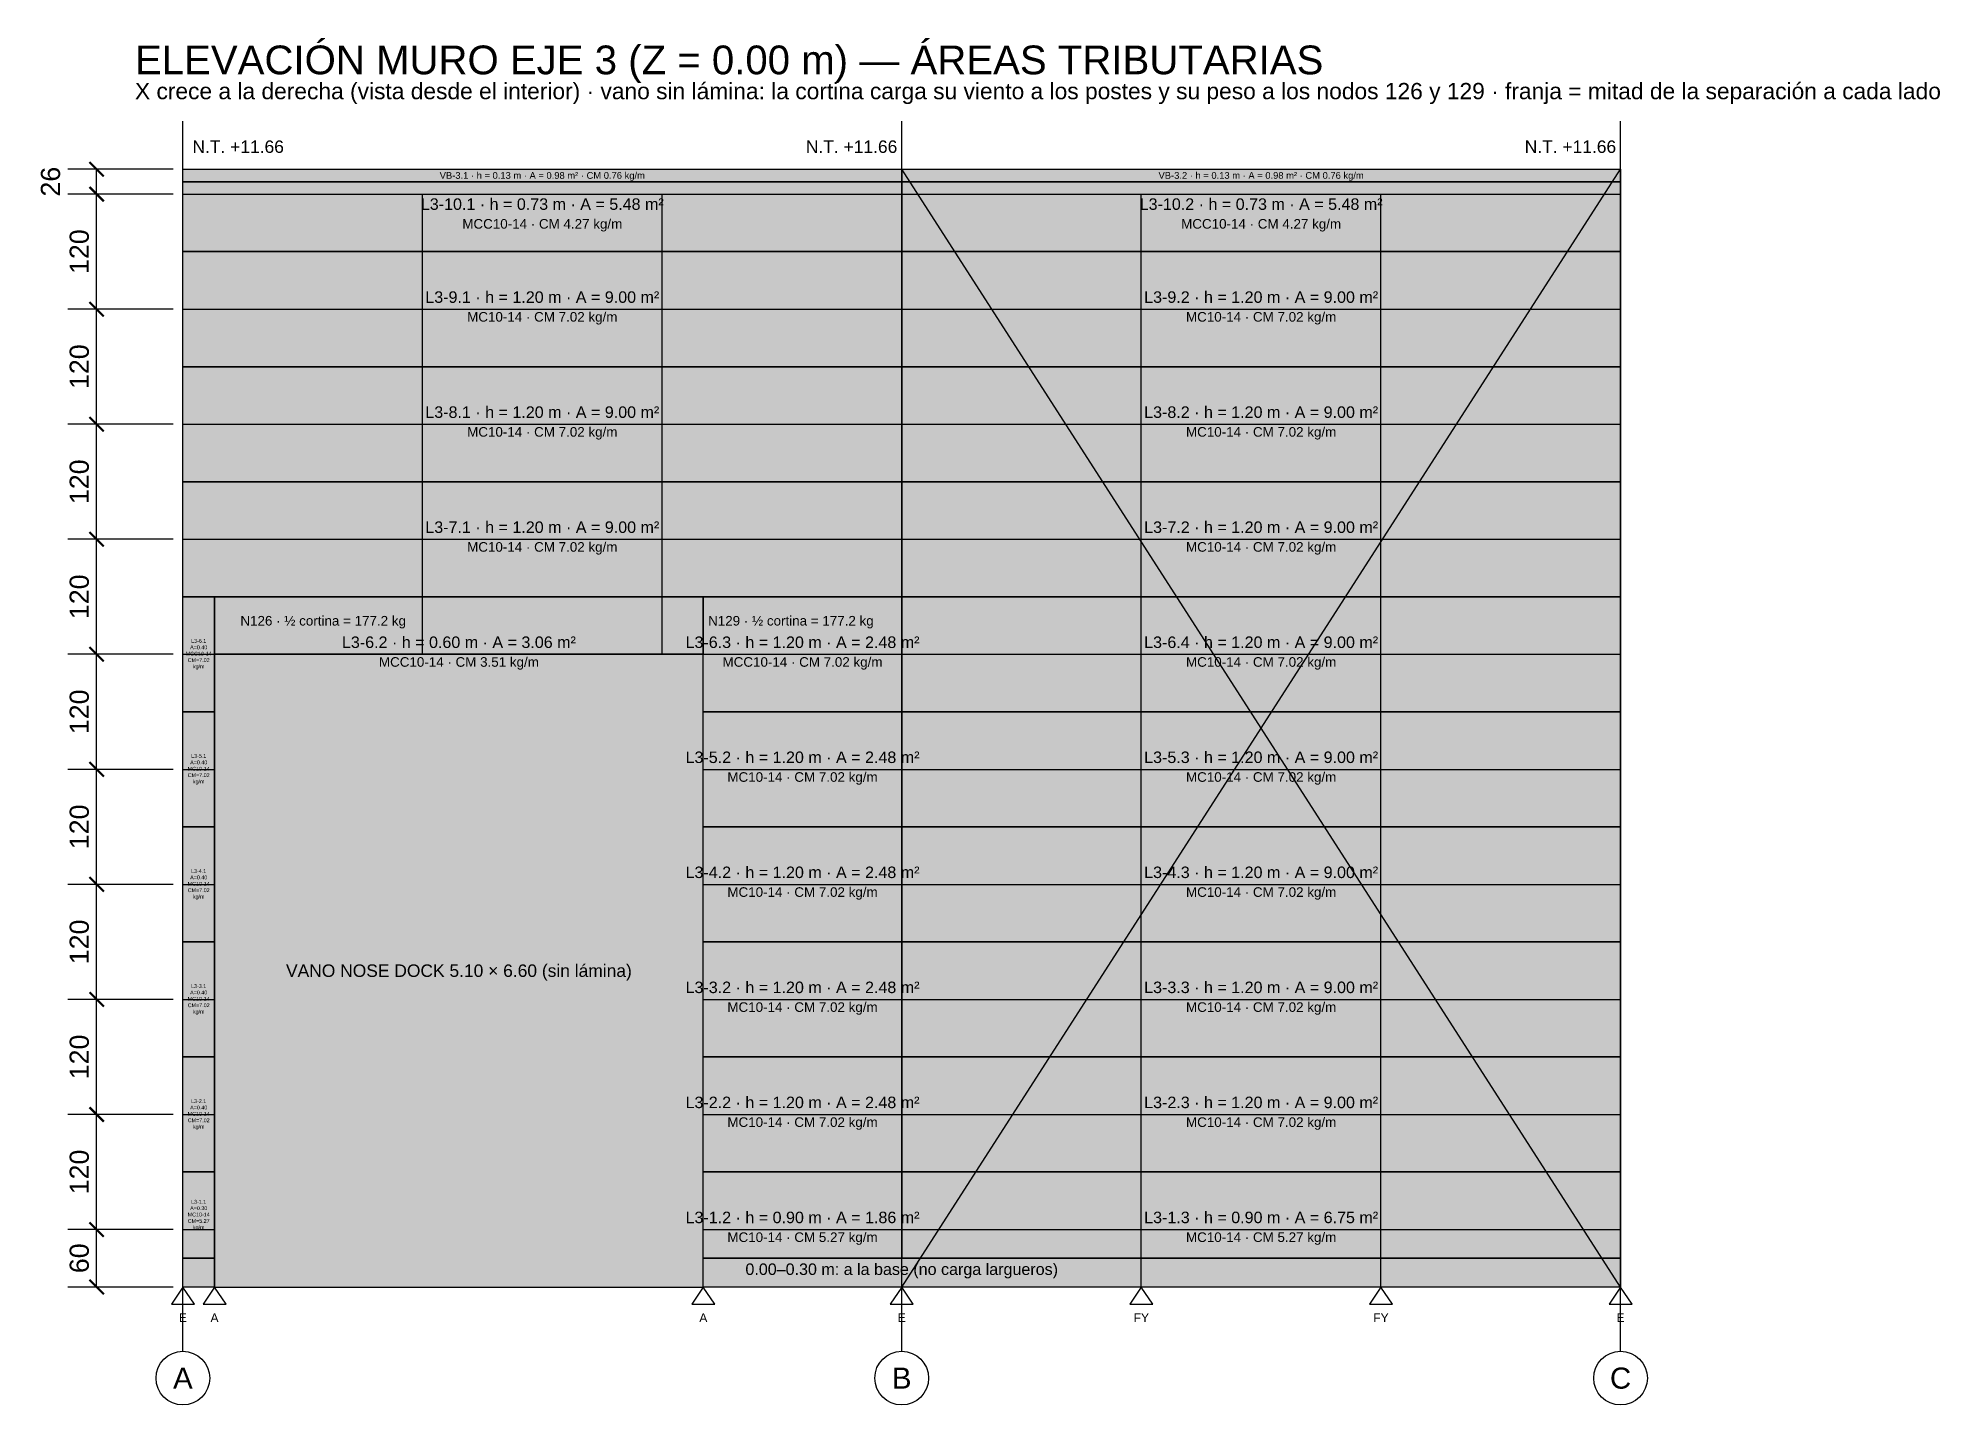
# Model space of a CAD drawing. Header units: metres. Extents: x -2.5 to 75.8, y -37.7 to 2.5.
# Drawn here: x -1.51 to 18.33, y -35.23 to -20.97 of the extents above; entities that cross this region are included whole.
import ezdxf
from ezdxf.enums import TextEntityAlignment as Align

# ---------------------------------------------------------------- set-up
doc = ezdxf.new("R2010")
doc.units = ezdxf.units.M
for name, color, linetype in [('APOYOS', 6, 'Continuous'), ('AT-MUROS', 130, 'Continuous'), ('AT-NO-CARGA', 9, 'Continuous'), ('AT-VIGAS', 30, 'Continuous'), ('COLUMNAS', 7, 'Continuous'), ('COTAS', 3, 'Continuous'), ('EJES', 8, 'Continuous'), ('JAMBAS', 6, 'Continuous'), ('MC10-14', 40, 'Continuous'), ('MCC10-14', 5, 'Continuous'), ('MCE6-14', 30, 'Continuous'), ('PIPS7', 8, 'Continuous'), ('TENSORES', 1, 'Continuous'), ('TEXTO', 7, 'Continuous'), ('TEXTO-AT', 250, 'Continuous'), ('TITULOS', 2, 'Continuous'), ('VANOS', 8, 'Continuous')]:
    doc.layers.add(name, color=color, linetype=linetype)
doc.styles.add('ARIAL', font='arial.ttf')
doc.dimstyles.new('AT-CM', dxfattribs={"dimtxt": 0.2, "dimasz": 0.15, "dimexe": 0.3, "dimexo": 0.1, "dimgap": 0.08, "dimtad": 1, "dimdec": 0, "dimlfac": 100, "dimtxsty": 'ARIAL', "dimblk": 'ARCHTICK', "dimcen": 2.5, "dimazin": 3, "dimtfac": 1, "dimtmove": 0, "dimatfit": 3})

msp = doc.modelspace()

# ---------------------------------------------------------------- texts
at = {"layer": 'APOYOS', "style": 'ARIAL'}
for s, p in [('E', (0, -34.32)), ('A', (0.33, -34.32)), ('A', (5.43, -34.32)), ('E', (7.5, -34.32)), ('FY', (10, -34.32)), ('FY', (12.5, -34.32)), ('E', (15, -34.32))]:
    msp.add_text(s, height=0.09, dxfattribs=at).set_placement(p, align=Align.MIDDLE_CENTER)
at = {"layer": 'EJES', "style": 'ARIAL'}
for s, p in [('A', (0, -34.95)), ('B', (7.5, -34.95)), ('C', (15, -34.95))]:
    msp.add_text(s, height=0.22, dxfattribs=at).set_placement(p, align=Align.MIDDLE_CENTER)
at = {"layer": 'TEXTO', "style": 'ARIAL'}
for p in [(0.1, -22.17), (6.5, -22.17), (14, -22.17)]:
    msp.add_text('N.T. +11.66', height=0.13, dxfattribs=at).set_placement(p)
at = {"layer": 'TEXTO-AT', "style": 'ARIAL'}
for s, height, p in [('VB-3.1 · h = 0.13 m · A = 0.98 m² · CM 0.76 kg/m', 0.07, (3.75, -22.405)), ('VB-3.2 · h = 0.13 m · A = 0.98 m² · CM 0.76 kg/m', 0.07, (11.25, -22.405)), ('VANO NOSE DOCK 5.10 × 6.60 (sin lámina)', 0.13, (2.88, -30.7))]:
    msp.add_text(s, height=height, dxfattribs=at).set_placement(p, align=Align.MIDDLE_CENTER)
for s, p in [('L3-10.1 · h = 0.73 m · A = 5.48 m²', (3.75, -22.8)), ('L3-10.2 · h = 0.73 m · A = 5.48 m²', (11.25, -22.8)), ('L3-9.1 · h = 1.20 m · A = 9.00 m²', (3.75, -23.77)), ('L3-9.2 · h = 1.20 m · A = 9.00 m²', (11.25, -23.77)), ('L3-8.1 · h = 1.20 m · A = 9.00 m²', (3.75, -24.97)), ('L3-8.2 · h = 1.20 m · A = 9.00 m²', (11.25, -24.97)), ('L3-7.1 · h = 1.20 m · A = 9.00 m²', (3.75, -26.17)), ('L3-7.2 · h = 1.20 m · A = 9.00 m²', (11.25, -26.17)), ('L3-6.2 · h = 0.60 m · A = 3.06 m²', (2.88, -27.37)), ('L3-6.3 · h = 1.20 m · A = 2.48 m²', (6.465, -27.37)), ('L3-6.4 · h = 1.20 m · A = 9.00 m²', (11.25, -27.37)), ('L3-5.2 · h = 1.20 m · A = 2.48 m²', (6.465, -28.57)), ('L3-5.3 · h = 1.20 m · A = 9.00 m²', (11.25, -28.57)), ('L3-4.2 · h = 1.20 m · A = 2.48 m²', (6.465, -29.77)), ('L3-4.3 · h = 1.20 m · A = 9.00 m²', (11.25, -29.77)), ('L3-3.2 · h = 1.20 m · A = 2.48 m²', (6.465, -30.97)), ('L3-3.3 · h = 1.20 m · A = 9.00 m²', (11.25, -30.97)), ('L3-2.2 · h = 1.20 m · A = 2.48 m²', (6.465, -32.17)), ('L3-2.3 · h = 1.20 m · A = 9.00 m²', (11.25, -32.17)), ('L3-1.2 · h = 0.90 m · A = 1.86 m²', (6.465, -33.37)), ('L3-1.3 · h = 0.90 m · A = 6.75 m²', (11.25, -33.37)), ('0.00–0.30 m: a la base (no carga largueros)', (7.5, -33.91))]:
    msp.add_text(s, height=0.12, dxfattribs=at).set_placement(p, align=Align.BOTTOM_CENTER)
for s, p in [('MCC10-14 · CM 4.27 kg/m', (3.75, -22.86)), ('MCC10-14 · CM 4.27 kg/m', (11.25, -22.86)), ('MC10-14 · CM 7.02 kg/m', (3.75, -23.83)), ('MC10-14 · CM 7.02 kg/m', (11.25, -23.83)), ('MC10-14 · CM 7.02 kg/m', (3.75, -25.03)), ('MC10-14 · CM 7.02 kg/m', (11.25, -25.03)), ('MC10-14 · CM 7.02 kg/m', (3.75, -26.23)), ('MC10-14 · CM 7.02 kg/m', (11.25, -26.23)), ('MCC10-14 · CM 3.51 kg/m', (2.88, -27.43)), ('MCC10-14 · CM 7.02 kg/m', (6.465, -27.43)), ('MC10-14 · CM 7.02 kg/m', (11.25, -27.43)), ('MC10-14 · CM 7.02 kg/m', (6.465, -28.63)), ('MC10-14 · CM 7.02 kg/m', (11.25, -28.63)), ('MC10-14 · CM 7.02 kg/m', (6.465, -29.83)), ('MC10-14 · CM 7.02 kg/m', (11.25, -29.83)), ('MC10-14 · CM 7.02 kg/m', (6.465, -31.03)), ('MC10-14 · CM 7.02 kg/m', (11.25, -31.03)), ('MC10-14 · CM 7.02 kg/m', (6.465, -32.23)), ('MC10-14 · CM 7.02 kg/m', (11.25, -32.23)), ('MC10-14 · CM 5.27 kg/m', (6.465, -33.43)), ('MC10-14 · CM 5.27 kg/m', (11.25, -33.43))]:
    msp.add_text(s, height=0.1, dxfattribs=at).set_placement(p, align=Align.TOP_CENTER)
for s, p in [('N126 · ½ cortina = 177.2 kg', (0.6, -27.1)), ('N129 · ½ cortina = 177.2 kg', (5.48, -27.1))]:
    msp.add_text(s, height=0.1, dxfattribs=at).set_placement(p)
at = {"layer": 'TEXTO-AT', "char_height": 0.04, "attachment_point": 5, "style": 'ARIAL'}
for s, insert in [('L3-6.1\\PA=0.40\\PMCC10-14\\PCM=7.02\\Pkg/m', (0.165, -27.4)), ('L3-5.1\\PA=0.40\\PMC10-14\\PCM=7.02\\Pkg/m', (0.165, -28.6)), ('L3-4.1\\PA=0.40\\PMC10-14\\PCM=7.02\\Pkg/m', (0.165, -29.8)), ('L3-3.1\\PA=0.40\\PMC10-14\\PCM=7.02\\Pkg/m', (0.165, -31)), ('L3-2.1\\PA=0.40\\PMC10-14\\PCM=7.02\\Pkg/m', (0.165, -32.2)), ('L3-1.1\\PA=0.30\\PMC10-14\\PCM=5.27\\Pkg/m', (0.165, -33.25))]:
    msp.add_mtext(s, dxfattribs=dict(at, insert=insert))
at = {"layer": 'TITULOS', "style": 'ARIAL'}
for s, height, p in [('ELEVACIÓN MURO EJE 3 (Z = 0.00 m) — ÁREAS TRIBUTARIAS', 0.3, (-0.5, -21.35)), ('X crece a la derecha (vista desde el interior) · vano sin lámina: la cortina carga su viento a los postes y su peso a los nodos 126 y 129 · franja = mitad de la separación a cada lado', 0.17, (-0.5, -21.61))]:
    msp.add_text(s, height=height, dxfattribs=at).set_placement(p)

# ---------------------------------------------------------------- blocks, each defined once
blk = doc.blocks.new('_ARCHTICK')
at = {"color": 0, "linetype": 'BYBLOCK', "const_width": 0.15}
blk.add_lwpolyline([(-0.5, -0.5), (0.5, 0.5)], dxfattribs=at)

# ---------------------------------------------------------------- dimensions: what is measured, and where the dimension line sits
at = {"layer": 'COTAS'}
for base, p1, p2 in [((-0.9, -22.6), (0, -22.6), (0, -22.34)), ((-0.9, -23.8), (0, -23.8), (0, -22.6)), ((-0.9, -25), (0, -25), (0, -23.8)), ((-0.9, -26.2), (0, -26.2), (0, -25)), ((-0.9, -27.4), (0, -27.4), (0, -26.2)), ((-0.9, -28.6), (0, -28.6), (0, -27.4)), ((-0.9, -29.8), (0, -29.8), (0, -28.6)), ((-0.9, -31), (0, -31), (0, -29.8)), ((-0.9, -32.2), (0, -32.2), (0, -31)), ((-0.9, -33.4), (0, -33.4), (0, -32.2)), ((-0.9, -34), (0, -34), (0, -33.4))]:
    msp.add_linear_dim(base=base, p1=p1, p2=p2, angle=90, dimstyle='AT-CM', dxfattribs=at).render()

# ---------------------------------------------------------------- hatches: boundary and pattern name
at = {"layer": 'AT-MUROS'}
for color, points in [(254, [(0, -22.47), (7.5, -22.47), (7.5, -23.2), (0, -23.2)]), (254, [(7.5, -23.2), (7.5, -22.47), (15, -22.47), (15, -23.2)]), (151, [(0, -23.2), (7.5, -23.2), (7.5, -24.4), (0, -24.4)]), (151, [(7.5, -24.4), (7.5, -23.2), (15, -23.2), (15, -24.4)]), (254, [(0, -24.4), (7.5, -24.4), (7.5, -25.6), (0, -25.6)]), (254, [(7.5, -25.6), (7.5, -24.4), (15, -24.4), (15, -25.6)]), (151, [(0, -25.6), (7.5, -25.6), (7.5, -26.8), (0, -26.8)]), (151, [(7.5, -26.8), (7.5, -25.6), (15, -25.6), (15, -26.8)]), (254, [(0, -26.8), (0.33, -26.8), (0.33, -28), (0, -28)]), (254, [(0.33, -26.8), (5.43, -26.8), (5.43, -27.4), (0.33, -27.4)]), (254, [(5.43, -28), (5.43, -26.8), (7.5, -26.8), (7.5, -28)]), (254, [(7.5, -28), (7.5, -26.8), (15, -26.8), (15, -28)]), (151, [(0, -28), (0.33, -28), (0.33, -29.2), (0, -29.2)]), (151, [(5.43, -29.2), (5.43, -28), (7.5, -28), (7.5, -29.2)]), (151, [(7.5, -29.2), (7.5, -28), (15, -28), (15, -29.2)]), (254, [(0, -29.2), (0.33, -29.2), (0.33, -30.4), (0, -30.4)]), (254, [(5.43, -30.4), (5.43, -29.2), (7.5, -29.2), (7.5, -30.4)]), (254, [(7.5, -30.4), (7.5, -29.2), (15, -29.2), (15, -30.4)]), (151, [(0, -30.4), (0.33, -30.4), (0.33, -31.6), (0, -31.6)]), (151, [(5.43, -31.6), (5.43, -30.4), (7.5, -30.4), (7.5, -31.6)]), (151, [(7.5, -31.6), (7.5, -30.4), (15, -30.4), (15, -31.6)]), (254, [(0, -31.6), (0.33, -31.6), (0.33, -32.8), (0, -32.8)]), (254, [(5.43, -32.8), (5.43, -31.6), (7.5, -31.6), (7.5, -32.8)]), (254, [(7.5, -32.8), (7.5, -31.6), (15, -31.6), (15, -32.8)]), (151, [(0, -33.7), (0, -32.8), (0.33, -32.8), (0.33, -33.7)]), (151, [(5.43, -32.8), (7.5, -32.8), (7.5, -33.7), (5.43, -33.7)]), (151, [(7.5, -33.7), (7.5, -32.8), (15, -32.8), (15, -33.7)])]:
    msp.add_hatch(color=color, dxfattribs=at).paths.add_polyline_path(points)
at = {"layer": 'AT-NO-CARGA'}
for points in [[(0, -34), (0, -33.7), (0.33, -33.7), (0.33, -34)], [(5.43, -34), (5.43, -33.7), (15, -33.7), (15, -34)]]:
    msp.add_hatch(color=254, dxfattribs=at).paths.add_polyline_path(points)
at = {"layer": 'AT-VIGAS'}
for points in [[(0, -22.34), (7.5, -22.34), (7.5, -22.47), (0, -22.47)], [(7.5, -22.47), (7.5, -22.34), (15, -22.34), (15, -22.47)]]:
    msp.add_hatch(color=31, dxfattribs=at).paths.add_polyline_path(points)
at = {"layer": 'VANOS'}
msp.add_hatch(color=7, dxfattribs=at).paths.add_polyline_path([(0.33, -34), (5.43, -34), (5.43, -27.4), (0.33, -27.4)])

# ---------------------------------------------------------------- linework, layer by layer
at = {"layer": 'APOYOS'}
for points in [[(0, -34), (-0.12, -34.18), (0.12, -34.18)], [(0.33, -34), (0.21, -34.18), (0.45, -34.18)], [(5.43, -34), (5.31, -34.18), (5.55, -34.18)], [(7.5, -34), (7.38, -34.18), (7.62, -34.18)], [(10, -34), (9.88, -34.18), (10.12, -34.18)], [(12.5, -34), (12.38, -34.18), (12.62, -34.18)], [(15, -34), (14.88, -34.18), (15.12, -34.18)]]:
    msp.add_lwpolyline(points, close=True, dxfattribs=at)
at = {"layer": 'AT-MUROS'}
for points in [[(0, -22.47), (7.5, -22.47), (7.5, -23.2), (0, -23.2)], [(7.5, -23.2), (7.5, -22.47), (15, -22.47), (15, -23.2)], [(0, -23.2), (7.5, -23.2), (7.5, -24.4), (0, -24.4)], [(7.5, -24.4), (7.5, -23.2), (15, -23.2), (15, -24.4)], [(0, -24.4), (7.5, -24.4), (7.5, -25.6), (0, -25.6)], [(7.5, -25.6), (7.5, -24.4), (15, -24.4), (15, -25.6)], [(0, -25.6), (7.5, -25.6), (7.5, -26.8), (0, -26.8)], [(7.5, -26.8), (7.5, -25.6), (15, -25.6), (15, -26.8)], [(0, -26.8), (0.33, -26.8), (0.33, -28), (0, -28)], [(0.33, -26.8), (5.43, -26.8), (5.43, -27.4), (0.33, -27.4)], [(5.43, -28), (5.43, -26.8), (7.5, -26.8), (7.5, -28)], [(7.5, -28), (7.5, -26.8), (15, -26.8), (15, -28)], [(0, -28), (0.33, -28), (0.33, -29.2), (0, -29.2)], [(5.43, -29.2), (5.43, -28), (7.5, -28), (7.5, -29.2)], [(7.5, -29.2), (7.5, -28), (15, -28), (15, -29.2)], [(0, -29.2), (0.33, -29.2), (0.33, -30.4), (0, -30.4)], [(5.43, -30.4), (5.43, -29.2), (7.5, -29.2), (7.5, -30.4)], [(7.5, -30.4), (7.5, -29.2), (15, -29.2), (15, -30.4)], [(0, -30.4), (0.33, -30.4), (0.33, -31.6), (0, -31.6)], [(5.43, -31.6), (5.43, -30.4), (7.5, -30.4), (7.5, -31.6)], [(7.5, -31.6), (7.5, -30.4), (15, -30.4), (15, -31.6)], [(0, -31.6), (0.33, -31.6), (0.33, -32.8), (0, -32.8)], [(5.43, -32.8), (5.43, -31.6), (7.5, -31.6), (7.5, -32.8)], [(7.5, -32.8), (7.5, -31.6), (15, -31.6), (15, -32.8)], [(0, -33.7), (0, -32.8), (0.33, -32.8), (0.33, -33.7)], [(5.43, -32.8), (7.5, -32.8), (7.5, -33.7), (5.43, -33.7)], [(7.5, -33.7), (7.5, -32.8), (15, -32.8), (15, -33.7)]]:
    msp.add_lwpolyline(points, close=True, dxfattribs=at)
at = {"layer": 'AT-NO-CARGA'}
for points in [[(0, -34), (0, -33.7), (0.33, -33.7), (0.33, -34)], [(5.43, -34), (5.43, -33.7), (15, -33.7), (15, -34)]]:
    msp.add_lwpolyline(points, close=True, dxfattribs=at)
at = {"layer": 'AT-VIGAS'}
for points in [[(0, -22.34), (7.5, -22.34), (7.5, -22.47), (0, -22.47)], [(7.5, -22.47), (7.5, -22.34), (15, -22.34), (15, -22.47)]]:
    msp.add_lwpolyline(points, close=True, dxfattribs=at)
at = {"layer": 'COLUMNAS'}
for p, q in [((0, -22.6), (0, -22.34)), ((7.5, -22.6), (7.5, -22.34)), ((15, -22.6), (15, -22.34)), ((0, -23.8), (0, -22.6)), ((7.5, -23.8), (7.5, -22.6)), ((15, -23.8), (15, -22.6)), ((0, -25), (0, -23.8)), ((7.5, -25), (7.5, -23.8)), ((15, -25), (15, -23.8)), ((0, -26.2), (0, -25)), ((7.5, -26.2), (7.5, -25)), ((15, -26.2), (15, -25)), ((0, -27.4), (0, -26.2)), ((7.5, -27.4), (7.5, -26.2)), ((15, -27.4), (15, -26.2)), ((0, -28.6), (0, -27.4)), ((7.5, -28.6), (7.5, -27.4)), ((15, -28.6), (15, -27.4)), ((0, -29.8), (0, -28.6)), ((7.5, -29.8), (7.5, -28.6)), ((15, -29.8), (15, -28.6)), ((0, -31), (0, -29.8)), ((7.5, -31), (7.5, -29.8)), ((15, -31), (15, -29.8)), ((0, -32.2), (0, -31)), ((7.5, -32.2), (7.5, -31)), ((15, -32.2), (15, -31)), ((0, -33.4), (0, -32.2)), ((7.5, -33.4), (7.5, -32.2)), ((15, -33.4), (15, -32.2)), ((0, -34), (0, -33.4)), ((7.5, -34), (7.5, -33.4)), ((15, -34), (15, -33.4))]:
    msp.add_line(p, q, dxfattribs=at)
at = {"layer": 'EJES'}
for p, q in [((0, -34.67), (0, -21.84)), ((7.5, -34.67), (7.5, -21.84)), ((15, -34.67), (15, -21.84))]:
    msp.add_line(p, q, dxfattribs=at)
for centre in [(0, -34.95), (7.5, -34.95), (15, -34.95)]:
    msp.add_circle(centre, 0.28, dxfattribs=at)
at = {"layer": 'JAMBAS'}
for p, q in [((0.33, -28.6), (0.33, -27.4)), ((5.43, -28.6), (5.43, -27.4)), ((0.33, -29.8), (0.33, -28.6)), ((5.43, -29.8), (5.43, -28.6)), ((0.33, -31), (0.33, -29.8)), ((5.43, -31), (5.43, -29.8)), ((0.33, -32.2), (0.33, -31)), ((5.43, -32.2), (5.43, -31)), ((0.33, -33.4), (0.33, -32.2)), ((5.43, -33.4), (5.43, -32.2)), ((0.33, -34), (0.33, -33.4)), ((5.43, -34), (5.43, -33.4))]:
    msp.add_line(p, q, dxfattribs=at)
at = {"layer": 'MC10-14'}
for p, q in [((0, -23.8), (2.5, -23.8)), ((2.5, -23.8), (5, -23.8)), ((5, -23.8), (7.5, -23.8)), ((7.5, -23.8), (10, -23.8)), ((10, -23.8), (12.5, -23.8)), ((12.5, -23.8), (15, -23.8)), ((0, -25), (2.5, -25)), ((2.5, -25), (5, -25)), ((5, -25), (7.5, -25)), ((7.5, -25), (10, -25)), ((10, -25), (12.5, -25)), ((12.5, -25), (15, -25)), ((0, -26.2), (2.5, -26.2)), ((2.5, -26.2), (5, -26.2)), ((5, -26.2), (7.5, -26.2)), ((7.5, -26.2), (10, -26.2)), ((10, -26.2), (12.5, -26.2)), ((12.5, -26.2), (15, -26.2)), ((7.5, -27.4), (10, -27.4)), ((10, -27.4), (12.5, -27.4)), ((12.5, -27.4), (15, -27.4)), ((0, -28.6), (0.33, -28.6)), ((5.43, -28.6), (7.5, -28.6)), ((7.5, -28.6), (10, -28.6)), ((10, -28.6), (12.5, -28.6)), ((12.5, -28.6), (15, -28.6)), ((0, -29.8), (0.33, -29.8)), ((5.43, -29.8), (7.5, -29.8)), ((7.5, -29.8), (10, -29.8)), ((10, -29.8), (12.5, -29.8)), ((12.5, -29.8), (15, -29.8)), ((0, -31), (0.33, -31)), ((5.43, -31), (7.5, -31)), ((7.5, -31), (10, -31)), ((10, -31), (12.5, -31)), ((12.5, -31), (15, -31)), ((0, -32.2), (0.33, -32.2)), ((5.43, -32.2), (7.5, -32.2)), ((7.5, -32.2), (10, -32.2)), ((10, -32.2), (12.5, -32.2)), ((12.5, -32.2), (15, -32.2)), ((0, -33.4), (0.33, -33.4)), ((5.43, -33.4), (7.5, -33.4)), ((7.5, -33.4), (10, -33.4)), ((10, -33.4), (12.5, -33.4)), ((12.5, -33.4), (15, -33.4))]:
    msp.add_line(p, q, dxfattribs=at)
at = {"layer": 'MCC10-14'}
for p, q in [((0, -22.6), (2.5, -22.6)), ((2.5, -22.6), (5, -22.6)), ((5, -22.6), (7.5, -22.6)), ((7.5, -22.6), (10, -22.6)), ((10, -22.6), (12.5, -22.6)), ((12.5, -22.6), (15, -22.6)), ((0, -27.4), (0.33, -27.4)), ((0.33, -27.4), (2.5, -27.4)), ((2.5, -27.4), (5, -27.4)), ((5, -27.4), (5.43, -27.4)), ((5.43, -27.4), (7.5, -27.4))]:
    msp.add_line(p, q, dxfattribs=at)
at = {"layer": 'MCE6-14'}
for p, q in [((0, -22.34), (2.5, -22.34)), ((2.5, -22.34), (5, -22.34)), ((5, -22.34), (7.5, -22.34)), ((7.5, -22.34), (10, -22.34)), ((10, -22.34), (12.5, -22.34)), ((12.5, -22.34), (15, -22.34))]:
    msp.add_line(p, q, dxfattribs=at)
at = {"layer": 'PIPS7'}
for p, q in [((2.5, -23.8), (2.5, -22.6)), ((5, -23.8), (5, -22.6)), ((10, -23.8), (10, -22.6)), ((12.5, -23.8), (12.5, -22.6)), ((2.5, -25), (2.5, -23.8)), ((5, -25), (5, -23.8)), ((10, -25), (10, -23.8)), ((12.5, -25), (12.5, -23.8)), ((2.5, -26.2), (2.5, -25)), ((5, -26.2), (5, -25)), ((10, -26.2), (10, -25)), ((12.5, -26.2), (12.5, -25)), ((2.5, -27.4), (2.5, -26.2)), ((5, -27.4), (5, -26.2)), ((10, -27.4), (10, -26.2)), ((12.5, -27.4), (12.5, -26.2)), ((10, -28.6), (10, -27.4)), ((12.5, -28.6), (12.5, -27.4)), ((10, -29.8), (10, -28.6)), ((12.5, -29.8), (12.5, -28.6)), ((10, -31), (10, -29.8)), ((12.5, -31), (12.5, -29.8)), ((10, -32.2), (10, -31)), ((12.5, -32.2), (12.5, -31)), ((10, -33.4), (10, -32.2)), ((12.5, -33.4), (12.5, -32.2)), ((10, -34), (10, -33.4)), ((12.5, -34), (12.5, -33.4))]:
    msp.add_line(p, q, dxfattribs=at)
at = {"layer": 'TENSORES'}
for p, q in [((7.5, -34), (15, -22.34)), ((15, -34), (7.5, -22.34))]:
    msp.add_line(p, q, dxfattribs=at)
at = {"layer": 'VANOS'}
msp.add_lwpolyline([(0.33, -34), (5.43, -34), (5.43, -27.4), (0.33, -27.4)], close=True, dxfattribs=at)

msp.set_redraw_order([(e.dxf.handle, doc.entitydb.next_handle()) for e in msp.query("TEXT MTEXT ATTDEF DIMENSION ARC_DIMENSION")])  # texts and dimensions are drawn at this point

doc.saveas('drawing.dxf')
